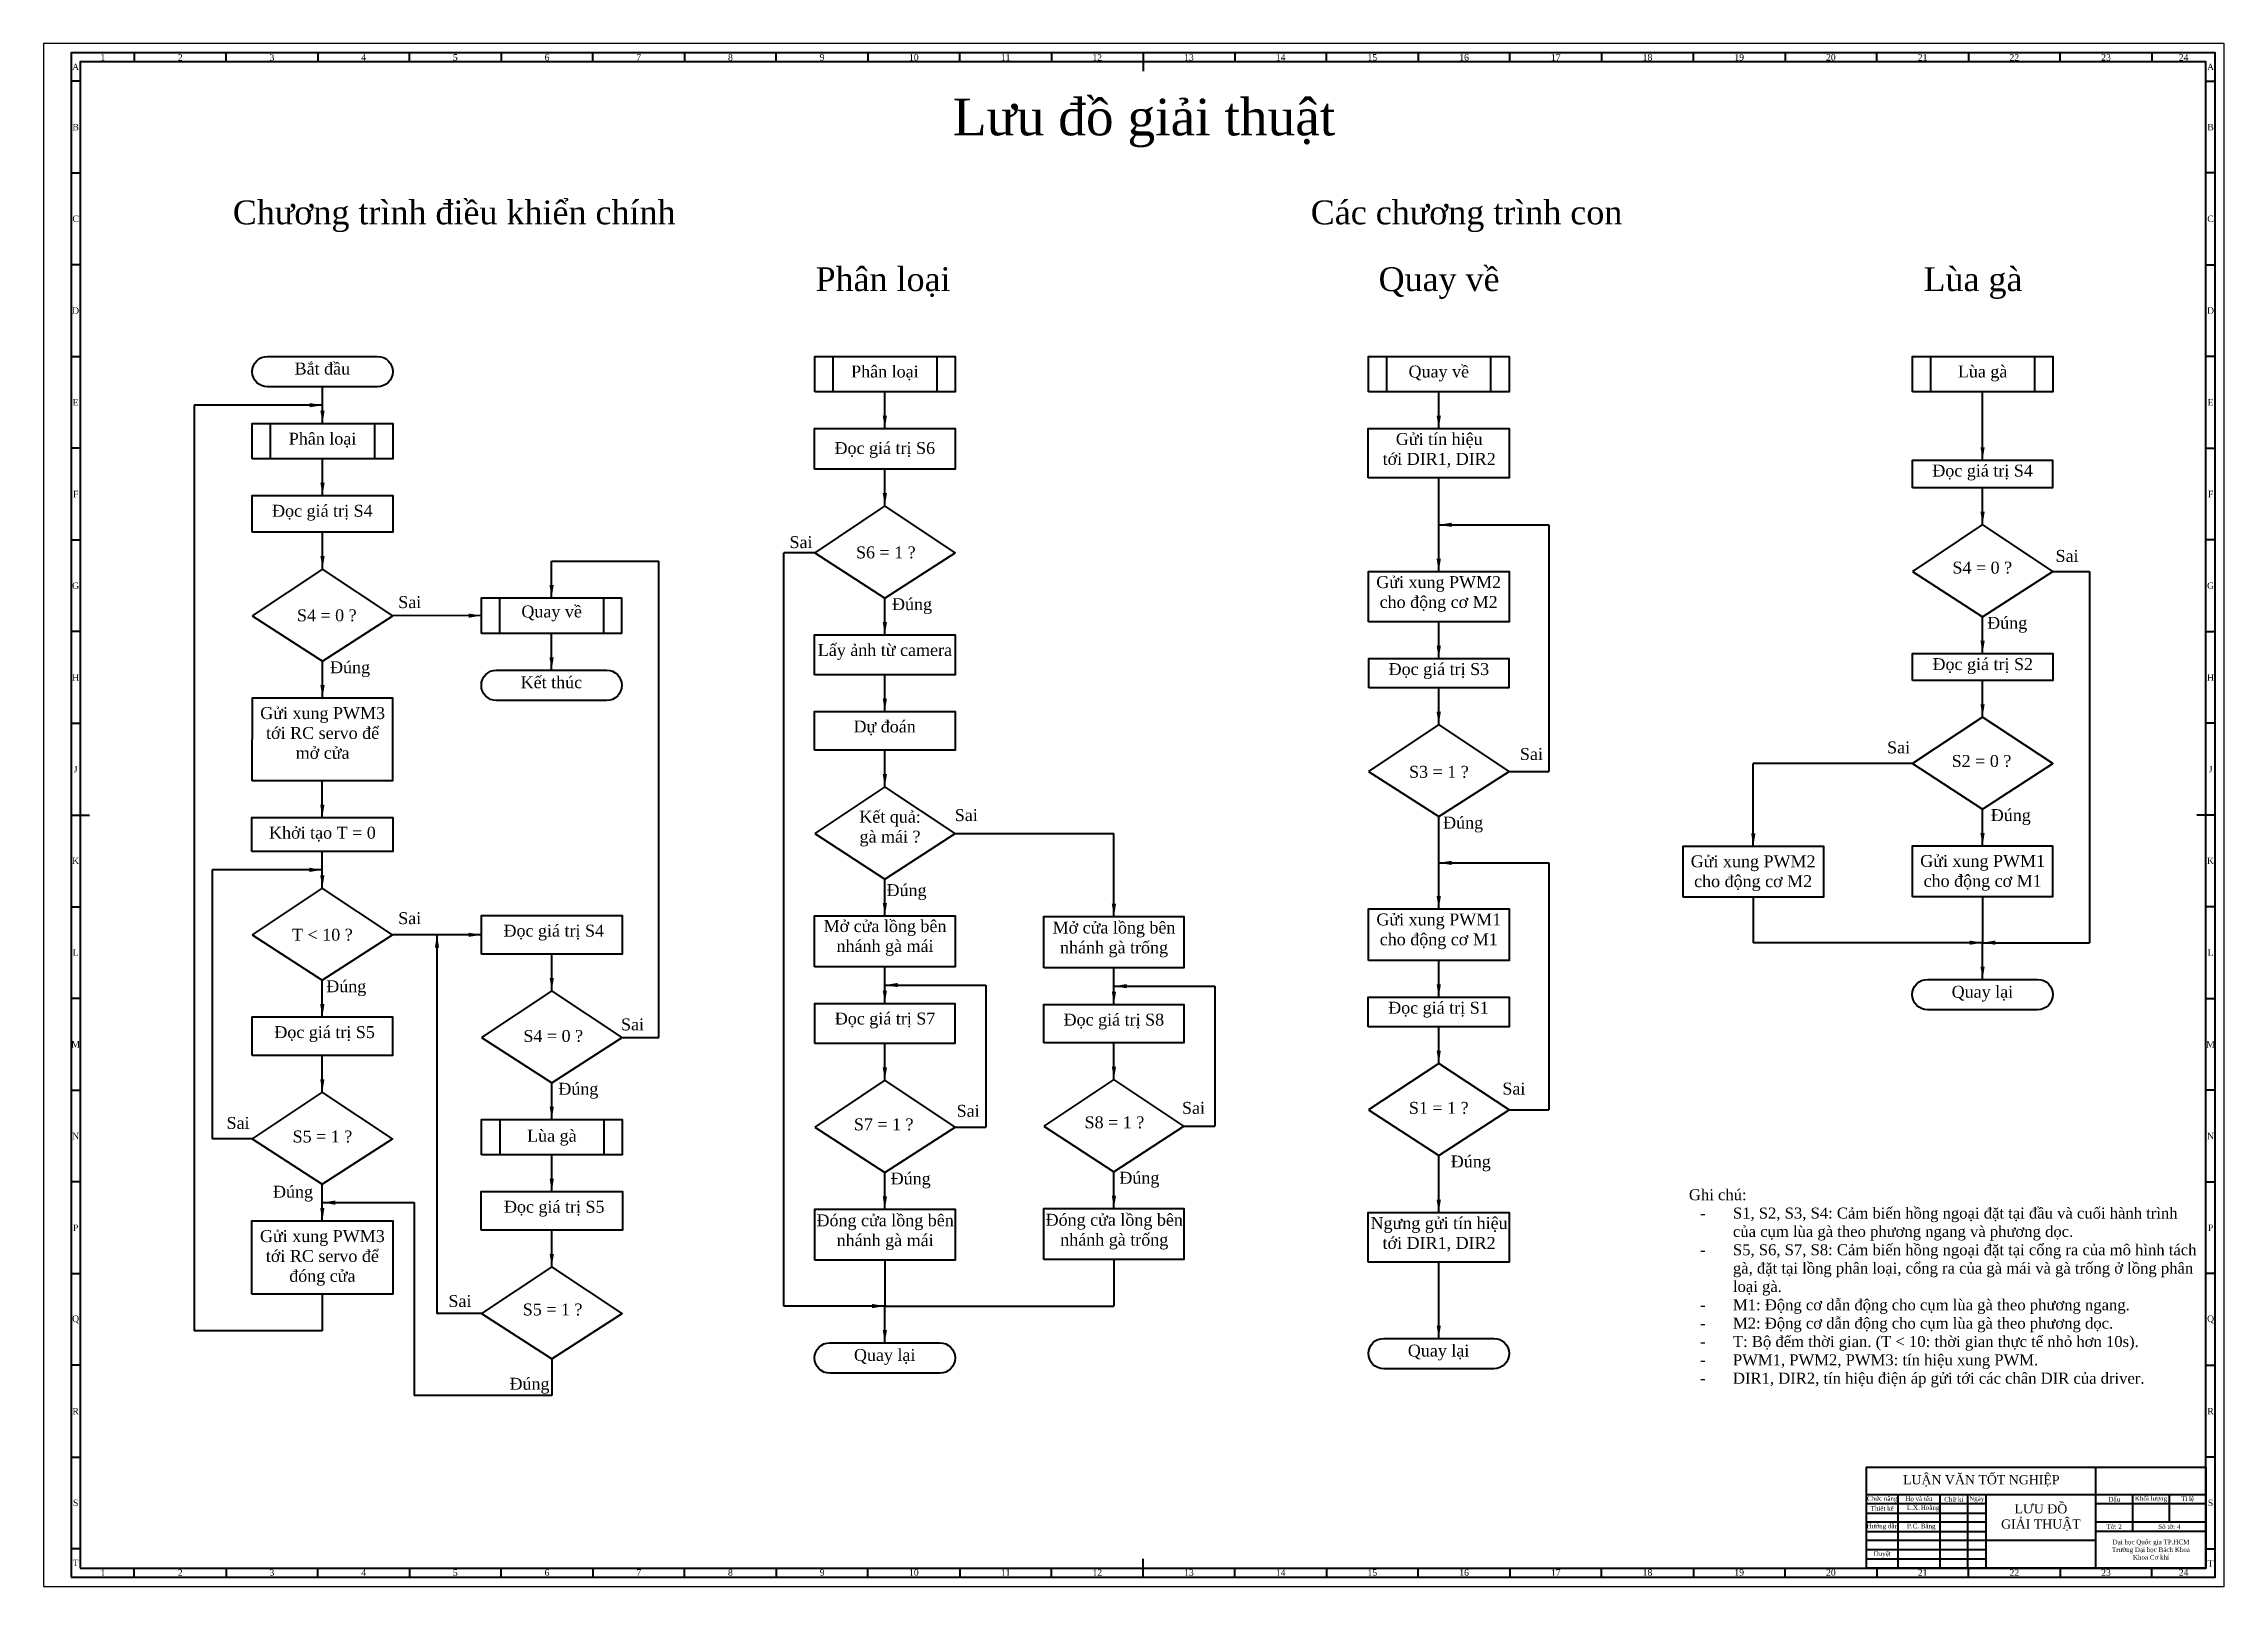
# Model space of a CAD drawing. Header units: millimetres. Extents: x -306 to 5587, y -2981 to 843.
# Drawn here: x 2508 to 3697, y -1340 to -499 of the extents above; entities that cross this region are included whole.
import ezdxf

# ---------------------------------------------------------------- set-up
doc = ezdxf.new("R2010")
doc.units = ezdxf.units.MM
doc.header["$LTSCALE"] = 0.25
doc.layers.get('0').update_dxf_attribs({"lineweight": 70})
for name, color, linetype, lineweight in [('Frame 0.5', 170, 'Continuous', 50), ('Frame 1', 10, 'Continuous', 100), ('Text', 2, 'Continuous', 35)]:
    doc.layers.add(name, color=color, linetype=linetype, lineweight=lineweight)
doc.styles.get("Standard").update_dxf_attribs({"font": 'times.ttf', "width": 1.0001})
doc.styles.add('TCVN', font='')
doc.styles.get('TCVN').set_extended_font_data('TCVN 7284')
doc.dimstyles.new('TCVN', dxfattribs={"dimtxt": 3.5, "dimasz": 3.5, "dimexe": 2, "dimexo": 0, "dimtad": 1, "dimtxsty": 'TCVN', "dimcen": 3.5, "dimclrd": 256, "dimclre": 256, "dimclrt": 256, "dimadec": 0, "dimazin": 0, "dimtfac": 1, "dimtmove": 0, "dimatfit": 3, "dimfxl": 1, "dimtfillclr": 256, "dimlwd": -1, "dimlwe": -1, "dimarcsym": 0})

msp = doc.modelspace()

# ---------------------------------------------------------------- texts
at = {"ltscale": 1.5, "attachment_point": 1}
for s, width, insert, char_height in [('\\pxqc;Lưu đồ giải thuật', 1000, (2608.2, -528.6), 20), ('Chương trình điều khiển chính', 258.331, (2611.4, -584.1), 13), ('Các chương trình con', 232.098, (3199.1, -584.1), 13), ('Phân loại', 244.428, (2929.1, -620.5), 13), ('Quay về', 244.428, (3236.1, -620.5), 13), ('Lùa gà', 244.428, (3533.2, -620.5), 13), ('\\pxqc;Phân loại', 76.438, (2928.7, -674.1), 6.5), ('\\pxqc;Quay về', 76.438, (3230.7, -674.1), 6.5), ('\\pxqc;Lùa gà', 76.438, (3527.2, -674.1), 6.5), ('\\pxqc;Phân loại', 76.438, (2622.1, -710.7), 6.5), ('\\pxqc;Gửi tín hiệu\\Ptới DIR1, DIR2', 76.712, (3230.8, -710.9), 6.5), ('\\pxqc;Đọc giá trị S6', 76.733, (2928.5, -715.8), 6.5), ('\\pxqc;Đọc giá trị S4', 76.6, (3527.1, -728.1), 6.5), ('\\pxqc;Đọc giá trị S4', 76.615, (2621.9, -750), 6.5), ('\\pxqc;Sai', 14.38, (2914, -767.1), 6.5), ('\\pxqc;S6 = 1 ?', 64.685, (2935.1, -772.7), 6.5), ('\\pxqc;S4 = 0 ?', 60.267, (3535.1, -781), 6.5), ('\\pxqc;Sai', 15.547, (3603.7, -774.6), 6.5), ('\\pxqc;Gửi xung PWM2 \\Pcho động cơ M2', 76.702, (3230.5, -788.9), 6.5), ('\\pxqc;S4 = 0 ?', 73.855, (2625.7, -807), 6.5), ('\\pxqc;Sai', 17.923, (2698.9, -799.8), 6.5), ('\\pxqc;Quay về', 76.659, (2746.9, -804.9), 6.5), ('\\pxqc;Đúng', 29.645, (2966.9, -800.9), 6.5), ('\\pxqc;Đúng', 26.847, (3565.4, -811.1), 6.5), ('\\pxqc;Lấy ảnh từ camera', 76.674, (2928.6, -825.9), 6.5), ('\\pxqc;Đúng', 30.053, (2660.3, -835.3), 6.5), ('\\pxqc;Kết thúc', 73.209, (2748.5, -843.5), 6.5), ('\\pxqc;Đọc giá trị S3', 76.337, (3230.8, -836.3), 6.5), ('\\pxqc;Đọc giá trị S2', 76.6, (3527.2, -833.6), 6.5), ('\\pxqc;Gửi xung PWM3 \\Ptới RC servo để mở cửa', 76.322, (2622.2, -860.3), 6.5), ('\\pxqc;Dự đoán', 76.558, (2928.5, -867.6), 6.5), ('\\pxqc;Sai', 18.235, (3510.5, -879), 6.5), ('\\pxqc;Sai', 20.842, (3309, -882.6), 6.5), ('\\pxqc;S2 = 0 ?', 61.217, (3534.2, -886.4), 6.5), ('\\pxqc;S3 = 1 ?', 66.772, (3235.6, -892.3), 6.5), ('\\pxqc;Đúng', 21.561, (3570, -915.9), 6.5), ('\\pxqc;Khởi tạo T = 0', 76.707, (2621.9, -925.5), 6.5), ('\\pxqc;Kết quả: gà mái ?', 39.257, (2950.1, -916.8), 6.5), ('\\pxqc;Sai', 16.808, (3002.9, -915.9), 6.5), ('\\pxqc;Đúng', 26.558, (3268.9, -920), 6.5), ('\\pxqc;Gửi xung PWM2\\Pcho động cơ M2', 76.199, (3402.2, -941.1), 6.5), ('\\pxqc;Gửi xung PWM1 \\Pcho động cơ M1', 76.857, (3527, -940.9), 6.5), ('\\pxqc;Đúng', 73.855, (2941.8, -956.8), 6.5), ('\\pxqc;Sai', 18.704, (2698.5, -972.1), 6.5), ('\\pxqc;Gửi xung PWM1 \\Pcho động cơ M1', 76.842, (3230.5, -972.8), 6.5), ('\\pxqc;T < 10 ?', 70.477, (2625, -981.1), 6.5), ('\\pxqc; Đọc giá trị S4', 76.497, (2746.9, -978.9), 6.5), ('\\pxqc;Mở cửa lồng bên nhánh gà mái', 76.623, (2928.7, -976.4), 6.5), ('\\pxqc;Mở cửa lồng bên nhánh gà trống', 76.69, (3053.5, -977.2), 6.5), ('\\pxqc;Đúng', 26.078, (2660.2, -1009.2), 6.5), ('\\pxqc;Đọc giá trị S1', 76.47, (3230.5, -1020.9), 6.5), ('\\pxqc;Quay lại', 73.209, (3528.7, -1012.2), 6.5), ('\\pxqc; Đọc giá trị S5', 76.634, (2621.9, -1034.2), 6.5), ('\\pxqc;Sai', 20.467, (2819.1, -1030), 6.5), ('\\pxqc;Đọc giá trị S7', 76.612, (2928.7, -1026.8), 6.5), ('\\pxqc;Đọc giá trị S8', 76.714, (3053.4, -1027.4), 6.5), ('\\pxqc;S4 = 0 ?', 63.791, (2754.2, -1036.3), 6.5), ('\\pxqc;Đúng', 28.962, (2785.3, -1065.1), 6.5), ('\\pxqc;Sai', 14.912, (3302.4, -1065), 6.5), ('\\pxqc;Sai', 16.808, (3003.9, -1077.1), 6.5), ('\\pxqc;Sai', 18.53, (3125.9, -1075.5), 6.5), ('\\pxqc;S1 = 1 ?', 63.396, (3237.2, -1075.5), 6.5), ('\\pxqc;Sai', 13.524, (2607.5, -1083.7), 6.5), ('\\pxqc;S5 = 1 ?', 67.532, (2626.5, -1091.1), 6.5), ('\\pxqc;Lùa gà', 76.494, (2747.1, -1090.7), 6.5), ('\\pxqc;S7 = 1 ?', 61.361, (2935.6, -1084.5), 6.5), ('\\pxqc;S8 = 1 ?', 60.738, (3061.7, -1083.4), 6.5), ('\\pxqc;Đúng', 34.929, (3268.9, -1104.7), 6.5), ('\\pxqc;Đúng', 28.172, (2966.9, -1114), 6.5), ('\\pxqc;Đúng', 27.752, (3091.8, -1113.6), 6.5), ('\\pxqc;Đúng', 24.029, (2632.2, -1121.2), 6.5), ('\\pxqc; Đọc giá trị S5', 77.038, (2746.9, -1129.4), 6.5), ('\\pxqc;Đóng cửa lồng bên nhánh gà mái', 76.717, (2928.7, -1136.8), 6.5), ('\\pxqc;Đóng cửa lồng bên nhánh gà trống', 76.348, (3053.8, -1136.5), 6.5), ('\\pxqc;Ngưng gửi tín hiệu\\Ptới DIR1, DIR2', 76.567, (3230.8, -1138.3), 6.5), ('\\pxqc;Gửi xung PWM3 tới RC servo để đóng cửa', 77.026, (2621.7, -1145.4), 6.5), ('\\pxqc;Sai', 21.082, (2724.7, -1180.8), 6.5), ('\\pxqc;S5 = 1 ?', 59.695, (2755.9, -1185.4), 6.5), ('\\pxqc;Quay lại', 73.209, (2930.2, -1210.2), 6.5), ('\\pxqc;Quay lại', 73.209, (3232.2, -1207.8), 6.5), ('\\pxqc;Đúng', 20.697, (2762.8, -1225.9), 6.5)]:
    msp.add_mtext_dynamic_manual_height_columns(s, width=width, gutter_width=25, heights=[0], dxfattribs=dict(at, insert=insert, char_height=char_height))
at = {"layer": 'Text'}
for s, width, gutter_width, heights, insert, char_height, attachment_point in [('\\pxqc;A', 5, 17.5, [0], (2525.7, -511.3), 3.5, 5), ('\\pxqc;1', 34.5, 17.5, [0], (2540.5, -506.1), 3.5, 5), ('\\pxqc;2', 50, 17.5, [0], (2582.7, -506.1), 3.5, 5), ('\\pxqc;3', 50, 17.5, [0], (2632.7, -506.1), 3.5, 5), ('\\pxqc;4', 50, 17.5, [0], (2682.7, -506.1), 3.5, 5), ('\\pxqc;5', 50, 17.5, [0], (2732.7, -506.1), 3.5, 5), ('\\pxqc;6', 50, 17.5, [0], (2782.7, -506.1), 3.5, 5), ('\\pxqc;7', 50, 17.5, [0], (2832.7, -506.1), 3.5, 5), ('\\pxqc;8', 50, 17.5, [0], (2882.7, -506.1), 3.5, 5), ('\\pxqc;9', 50, 17.5, [0], (2932.7, -506.1), 3.5, 5), ('\\pxqc;10', 50, 17.5, [0], (2982.7, -506.1), 3.5, 5), ('\\pxqc;11', 50, 17.5, [0], (3032.7, -506.1), 3.5, 5), ('\\pxqc;12', 50, 17.5, [0], (3082.7, -506.1), 3.5, 5), ('\\pxqc;13', 50, 17.5, [0], (3132.7, -506.1), 3.5, 5), ('\\pxqc;14', 50, 17.5, [0], (3182.7, -506.1), 3.5, 5), ('\\pxqc;15', 50, 17.5, [0], (3232.7, -506.1), 3.5, 5), ('\\pxqc;16', 50, 17.5, [0], (3282.7, -506.1), 3.5, 5), ('\\pxqc;17', 50, 17.5, [0], (3332.7, -506.1), 3.5, 5), ('\\pxqc;18', 50, 17.5, [0], (3382.7, -506.1), 3.5, 5), ('\\pxqc;19', 50, 17.5, [0], (3432.7, -506.1), 3.5, 5), ('\\pxqc;20', 50, 17.5, [0], (3482.7, -506.1), 3.5, 5), ('\\pxqc;21', 50, 17.5, [0], (3532.7, -506.1), 3.5, 5), ('\\pxqc;22', 50, 17.5, [0], (3582.7, -506.1), 3.5, 5), ('\\pxqc;23', 50, 17.5, [0], (3632.7, -506.1), 3.5, 5), ('\\pxqc;24', 34.5, 17.5, [0], (3675, -506.1), 3.5, 5), ('\\pxqc;A', 5, 17.5, [0], (3689.7, -511.3), 3.5, 5), ('\\pxqc;B', 5, 17.5, [0], (2525.7, -544.1), 3.5, 5), ('\\pxqc;B', 5, 17.5, [0], (3689.7, -544.1), 3.5, 5), ('\\pxqc;C', 5, 17.5, [0], (2525.7, -594.1), 3.5, 5), ('\\pxqc;C', 5, 17.5, [0], (3689.7, -594.1), 3.5, 5), ('\\pxqc;D', 5, 17.5, [0], (2525.7, -644.1), 3.5, 5), ('\\pxqc;D', 5, 17.5, [0], (3689.7, -644.1), 3.5, 5), ('\\pxqc;E', 5, 17.5, [0], (2525.7, -694.1), 3.5, 5), ('\\pxqc;E', 5, 17.5, [0], (3689.7, -694.1), 3.5, 5), ('\\pxqc;F', 5, 17.5, [0], (2525.7, -744.1), 3.5, 5), ('\\pxqc;F', 5, 17.5, [0], (3689.7, -744.1), 3.5, 5), ('\\pxqc;G', 5, 17.5, [0], (2525.7, -794.1), 3.5, 5), ('\\pxqc;G', 5, 17.5, [0], (3689.7, -794.1), 3.5, 5), ('\\pxqc;H', 5, 17.5, [0], (2525.7, -844.1), 3.5, 5), ('\\pxqc;H', 5, 17.5, [0], (3689.7, -844.1), 3.5, 5), ('\\pxqc;J', 5, 17.5, [0], (2525.7, -894.1), 3.5, 5), ('\\pxqc;J', 5, 17.5, [0], (3689.7, -894.1), 3.5, 5), ('\\pxqc;K', 5, 17.5, [0], (2525.7, -944.1), 3.5, 5), ('\\pxqc;K', 5, 17.5, [0], (3689.7, -944.1), 3.5, 5), ('\\pxqc;L', 5, 17.5, [0], (2525.7, -994.1), 3.5, 5), ('\\pxqc;L', 5, 17.5, [0], (3689.7, -994.1), 3.5, 5), ('\\pxqc;M', 5, 17.5, [0], (2525.7, -1044.1), 3.5, 5), ('\\pxqc;M', 5, 17.5, [0], (3689.7, -1044.1), 3.5, 5), ('\\pxqc;N', 5, 17.5, [0], (2525.7, -1094.1), 3.5, 5), ('\\pxqc;N', 5, 17.5, [0], (3689.7, -1094.1), 3.5, 5), ('Ghi chú:\\P\\pxi-3,l4,t4;-^IS1, S2, S3, S4: Cảm biến hồng ngoại đặt tại đầu và cuối hành trình của cụm lùa gà theo phương ngang và phương dọc.\\P-^IS5, S6, S7, S8: Cảm biến hồng ngoại đặt tại cổng ra của mô hình tách gà, đặt tại lồng phân loại, cổng ra của gà mái và gà trống ở lồng phân loại gà.\\P-^IM1: Động cơ dẫn động cho cụm lùa gà theo phương ngang.\\P-^IM2: Động cơ dẫn động cho cụm lùa gà theo phương dọc.\\P-^IT: Bộ đếm thời gian. (T < 10: thời gian thực tế nhỏ hơn 10s).\\P-^IPWM1, PWM2, PWM3: tín hiệu xung PWM.\\P-^IDIR1, DIR2, tín hiệu điện áp gửi tới các chân DIR của driver.', 276.5, 25, [355.8], (3405.3, -1123.1), 6, 1), ('\\pxqc;P', 5, 17.5, [0], (2525.7, -1144.1), 3.5, 5), ('\\pxqc;P', 5, 17.5, [0], (3689.7, -1144.1), 3.5, 5), ('\\pxqc;Q', 5, 17.5, [0], (2525.7, -1194.1), 3.5, 5), ('\\pxqc;Q', 5, 17.5, [0], (3689.7, -1194.1), 3.5, 5), ('\\pxqc;R', 5, 17.5, [0], (2525.7, -1244.1), 3.5, 5), ('\\pxqc;R', 5, 17.5, [0], (3689.7, -1244.1), 3.5, 5), ('LUẬN VĂN TỐT NGHIỆP', 125, 25, [0], (3564.7, -1282.1), 5, 5), ('\\pxqc;S', 5, 17.5, [0], (2525.7, -1294.1), 3.5, 5), ('Chức năng', 17, 25, [0], (3510.7, -1292.1), 2.5, 5), ('Thiết kế', 17, 25, [0], (3510.7, -1297.1), 2.5, 5), ('Họ và tên', 23, 25, [0], (3530.7, -1292.1), 2.5, 5), ('\\pxi-3,l5,t5;L.X.^IHoằng', 23, 25, [0], (3519.2, -1297.1), 2.5, 4), ('Chữ kí', 15, 25, [0], (3549.7, -1292.1), 2.5, 5), ('Ngày', 10, 25, [0], (3562.2, -1292.1), 2.5, 5), ('LƯU ĐỒ \\PGIẢI THUẬT', 60, 25, [0], (3597.2, -1302.1), 5, 5), ('\\pxqc;Dấu', 20, 17.5, [0], (3637.2, -1292.1), 2.5, 5), ('\\pxqc;Khối lượng', 20, 17.5, [0], (3657.2, -1292.1), 2.5, 5), ('\\pxqc;Tỉ lệ', 20, 17.5, [0], (3677.2, -1292.1), 2.5, 5), ('\\pxqc;S', 5, 17.5, [0], (3689.7, -1294.1), 3.5, 5), ('Hướng dẫn', 17, 25, [0], (3510.7, -1307.1), 2.5, 5), ('\\pxi-3,l5,ql,t5;P.C.^IBằng', 23, 25, [0], (3519.2, -1307.1), 2.5, 4), ('Tờ: 2', 20, 17.5, [0], (3637.2, -1307.1), 2.5, 5), ('\\pxqc;Số tờ: 4', 40, 17.5, [0], (3667.2, -1307.1), 2.5, 5), ('Đại học Quốc gia TP.HCM\\PTrường Đại học Bách Khoa\\PKhoa Cơ khí', 60, 25, [0], (3657.2, -1319.6), 2.5, 5), ('\\pxqc;T', 5, 17.5, [0], (2525.7, -1326.8), 3.5, 5), ('\\pxqc;1', 34.5, 17.5, [0], (2540.5, -1332.1), 3.5, 5), ('\\pxqc;2', 50, 17.5, [0], (2582.7, -1332.1), 3.5, 5), ('\\pxqc;3', 50, 17.5, [0], (2632.7, -1332.1), 3.5, 5), ('\\pxqc;4', 50, 17.5, [0], (2682.7, -1332.1), 3.5, 5), ('\\pxqc;5', 50, 17.5, [0], (2732.7, -1332.1), 3.5, 5), ('\\pxqc;6', 50, 17.5, [0], (2782.7, -1332.1), 3.5, 5), ('\\pxqc;7', 50, 17.5, [0], (2832.7, -1332.1), 3.5, 5), ('\\pxqc;8', 50, 17.5, [0], (2882.7, -1332.1), 3.5, 5), ('\\pxqc;9', 50, 17.5, [0], (2932.7, -1332.1), 3.5, 5), ('\\pxqc;10', 50, 17.5, [0], (2982.7, -1332.1), 3.5, 5), ('\\pxqc;11', 50, 17.5, [0], (3032.7, -1332.1), 3.5, 5), ('\\pxqc;12', 50, 17.5, [0], (3082.7, -1332.1), 3.5, 5), ('\\pxqc;13', 50, 17.5, [0], (3132.7, -1332.1), 3.5, 5), ('\\pxqc;14', 50, 17.5, [0], (3182.7, -1332.1), 3.5, 5), ('\\pxqc;15', 50, 17.5, [0], (3232.7, -1332.1), 3.5, 5), ('\\pxqc;16', 50, 17.5, [0], (3282.7, -1332.1), 3.5, 5), ('\\pxqc;17', 50, 17.5, [0], (3332.7, -1332.1), 3.5, 5), ('\\pxqc;18', 50, 17.5, [0], (3382.7, -1332.1), 3.5, 5), ('\\pxqc;19', 50, 17.5, [0], (3432.7, -1332.1), 3.5, 5), ('\\pxqc;20', 50, 17.5, [0], (3482.7, -1332.1), 3.5, 5), ('\\pxqc;Duyệt', 17, 25, [0], (3510.7, -1322.1), 2.5, 5), ('\\pxqc;21', 50, 17.5, [0], (3532.7, -1332.1), 3.5, 5), ('\\pxqc;22', 50, 17.5, [0], (3582.7, -1332.1), 3.5, 5), ('\\pxqc;23', 50, 17.5, [0], (3632.7, -1332.1), 3.5, 5), ('\\pxqc;24', 34.5, 17.5, [0], (3675, -1332.1), 3.5, 5), ('\\pxqc;T', 5, 17.5, [0], (3689.7, -1327.1), 3.5, 5)]:
    msp.add_mtext_dynamic_manual_height_columns(s, width=width, gutter_width=gutter_width, heights=heights, dxfattribs=dict(at, insert=insert, char_height=char_height, attachment_point=attachment_point))
at = {"layer": 'Text', "ltscale": 1.5, "insert": (2623.6, -672.5), "char_height": 6.5, "attachment_point": 1}
msp.add_mtext_dynamic_manual_height_columns('\\pxqc;Bắt đầu', width=73.209, gutter_width=25, heights=[0], dxfattribs=at)

# ---------------------------------------------------------------- linework, layer by layer
for p, q in [((2843.6, -1040.3), (2843.6, -780.7)), ((2928.7, -776.1), (2911.9, -776.1)), ((3603.7, -786.3), (3623.7, -786.3)), ((3623.7, -786.3), (3623.7, -988.7)), ((3527.2, -891.1), (3440.4, -891.1)), ((3307.2, -895.3), (3328.9, -895.3)), ((3005.2, -929.2), (3091.8, -929.2)), ((3440.4, -963.9), (3440.4, -988.7)), ((3565.4, -963.7), (3565.4, -988.7)), ((2823.6, -1040.3), (2843.6, -1040.3)), ((3307.2, -1079.9), (3328.9, -1079.9)), ((3005.2, -1089.2), (3021.9, -1089.2)), ((3130, -1088.8), (3146.8, -1088.8)), ((2621.9, -1095.7), (2600.2, -1095.7)), ((2966.9, -1161.8), (2966.9, -1186.8)), ((3091.8, -1161.4), (3091.8, -1186.8)), ((2660.2, -1180.3), (2660.2, -1200.3)), ((2966.9, -1186.8), (3091.8, -1186.8)), ((2660.2, -1200.3), (2590.3, -1200.3)), ((2747, -1190.9), (2722.7, -1190.9)), ((2785.3, -1215.6), (2785.3, -1235.6)), ((2785.3, -1235.6), (2710.2, -1235.6))]:
    msp.add_line(p, q)
for points in [[(2630.3, -685.7, -1), (2630.3, -669.1), (2690.3, -669.1, -1), (2690.3, -685.7)], [(2755.2, -856.7, -1), (2755.2, -840.1), (2815.2, -840.1, -1), (2815.2, -856.7)], [(3535.4, -1025.3, -1), (3535.4, -1008.7), (3595.4, -1008.7, -1), (3595.4, -1025.3)], [(2936.9, -1223.4, -1), (2936.9, -1206.8), (2996.9, -1206.8, -1), (2996.9, -1223.4)], [(3238.9, -1221, -1), (3238.9, -1204.4), (3298.9, -1204.4, -1), (3298.9, -1221)]]:
    msp.add_lwpolyline(points, format="xyb", close=True)
for points in [[(2928.7, -688.4), (2928.7, -669.1), (3005.2, -669.1), (3005.2, -688.4)], [(2938.7, -669.1), (2995.2, -669.1), (2995.2, -688.4), (2938.7, -688.4)], [(3230.6, -688.4), (3230.6, -669.1), (3307.2, -669.1), (3307.2, -688.4)], [(3240.6, -669.1), (3297.2, -669.1), (3297.2, -688.4), (3240.6, -688.4)], [(3527.2, -688.4), (3527.2, -669.1), (3603.7, -669.1), (3603.7, -688.4)], [(3537.2, -669.1), (3593.7, -669.1), (3593.7, -688.4), (3537.2, -688.4)], [(2622, -725), (2622, -705.7), (2698.6, -705.7), (2698.6, -725)], [(2632, -705.7), (2688.6, -705.7), (2688.6, -725), (2632, -725)], [(2928.5, -730.6), (2928.5, -708.4), (3005.3, -708.4), (3005.3, -730.6)], [(3230.5, -735.3), (3230.5, -708.4), (3307.3, -708.4), (3307.3, -735.3)], [(3527.2, -740.8), (3527.2, -725.6), (3603.6, -725.6), (3603.6, -740.8)], [(2621.9, -765), (2621.9, -745), (2698.7, -745), (2698.7, -765)], [(2928.7, -776.1), (2966.9, -800.9), (3005.2, -776.1), (2966.9, -750.6)], [(3527.2, -786.3), (3565.4, -811.1), (3603.7, -786.3), (3565.4, -760.8)], [(2622, -810.5), (2660.3, -835.3), (2698.6, -810.5), (2660.3, -785)], [(3230.6, -813.8), (3230.6, -786.4), (3307.2, -786.4), (3307.2, -813.8)], [(2746.9, -820.1), (2746.9, -800.7), (2823.4, -800.7), (2823.4, -820.1)], [(2756.9, -800.7), (2813.5, -800.8), (2813.5, -820.1), (2756.9, -820.1)], [(2928.6, -842.6), (2928.6, -820.9), (3005.2, -820.9), (3005.2, -842.6)], [(3527.2, -845.7), (3527.2, -831.1), (3603.7, -831.1), (3603.7, -845.7)], [(3230.7, -849.8), (3230.7, -833.8), (3307.1, -833.8), (3307.1, -849.8)], [(2622, -900.5), (2622.1, -855.3), (2698.5, -855.3), (2698.4, -900.5)], [(2928.6, -883.8), (2928.6, -862.6), (3005.2, -862.6), (3005.2, -883.8)], [(3527.2, -891.1), (3565.4, -915.9), (3603.7, -891.1), (3565.4, -865.7)], [(3230.6, -895.3), (3268.9, -920), (3307.2, -895.3), (3268.9, -869.8)], [(2928.7, -929.2), (2966.9, -954), (3005.2, -929.2), (2966.9, -903.8)], [(2621.8, -939), (2621.8, -920.5), (2698.6, -920.5), (2698.6, -939)], [(3402.1, -963.9), (3402.1, -936.1), (3478.7, -936.1), (3478.7, -963.9)], [(3527.2, -963.7), (3527.2, -935.9), (3603.6, -935.9), (3603.6, -963.7)], [(2621.9, -984.4), (2660.2, -1009.2), (2698.5, -984.4), (2660.2, -959)], [(2746.9, -994.9), (2746.9, -973.9), (2823.7, -973.9), (2823.7, -994.9)], [(2928.6, -1001.8), (2928.6, -974), (3005.2, -974), (3005.2, -1001.8)], [(3053.6, -1002.4), (3053.6, -974.5), (3130, -974.5), (3130, -1002.4)], [(3230.6, -998.4), (3230.6, -970.3), (3307.2, -970.3), (3307.2, -998.4)], [(2747, -1040.3), (2785.3, -1065.1), (2823.6, -1040.3), (2785.3, -1014.9)], [(2928.7, -1043.7), (2928.7, -1021.8), (3005.1, -1021.8), (3005.1, -1043.7)], [(3053.6, -1043.3), (3053.6, -1022.4), (3130, -1022.4), (3130, -1043.3)], [(3230.5, -1034.5), (3230.5, -1018.4), (3307.3, -1018.4), (3307.3, -1034.5)], [(2622, -1050.2), (2622, -1029.2), (2698.4, -1029.2), (2698.4, -1050.2)], [(3230.6, -1079.9), (3268.9, -1104.7), (3307.2, -1079.9), (3268.9, -1054.5)], [(2928.7, -1089.2), (2966.9, -1114), (3005.2, -1089.2), (2966.9, -1063.7)], [(3053.5, -1088.8), (3091.8, -1113.6), (3130, -1088.8), (3091.8, -1063.3)], [(2621.9, -1095.7), (2660.2, -1120.4), (2698.5, -1095.7), (2660.2, -1070.2)], [(2747, -1104.4), (2747, -1085.1), (2823.6, -1085.1), (2823.6, -1104.4)], [(2757.1, -1085.1), (2813.7, -1085.1), (2813.7, -1104.4), (2757.1, -1104.4)], [(2746.8, -1145.4), (2746.8, -1124.4), (2823.8, -1124.4), (2823.8, -1145.4)], [(2621.8, -1180.3), (2621.8, -1140.4), (2698.6, -1140.4), (2698.6, -1180.3)], [(2928.7, -1161.8), (2928.7, -1134), (3005.2, -1134), (3005.2, -1161.8)], [(3053.5, -1161.4), (3053.5, -1133.6), (3130, -1133.6), (3130, -1161.4)], [(3230.5, -1162.8), (3230.5, -1135.8), (3307.3, -1135.8), (3307.3, -1162.8)], [(2747, -1190.9), (2785.3, -1215.6), (2823.6, -1190.9), (2785.3, -1165.4)]]:
    msp.add_lwpolyline(points, close=True)
at = {"layer": 'Defpoints'}
msp.add_lwpolyline([(2508.2, -1339.6), (3697.2, -1339.6), (3697.2, -498.6), (2508.2, -498.6)], close=True, dxfattribs=at)
at = {"layer": 'Frame 0.5'}
for p, q in [((2557.7, -503.6), (2557.7, -508.6)), ((2607.7, -508.6), (2607.7, -503.6)), ((2657.7, -503.6), (2657.7, -508.6)), ((2707.7, -508.6), (2707.7, -503.6)), ((2757.7, -503.6), (2757.7, -508.6)), ((2807.7, -508.6), (2807.7, -503.6)), ((2857.7, -503.6), (2857.7, -508.6)), ((2907.7, -508.6), (2907.7, -503.6)), ((2957.7, -503.6), (2957.7, -508.6)), ((3007.7, -508.6), (3007.7, -503.6)), ((3057.7, -503.6), (3057.7, -508.6)), ((3157.7, -503.6), (3157.7, -508.6)), ((3207.7, -508.6), (3207.7, -503.6)), ((3257.7, -503.6), (3257.7, -508.6)), ((3307.7, -508.6), (3307.7, -503.6)), ((3357.7, -503.6), (3357.7, -508.6)), ((3407.7, -508.6), (3407.7, -503.6)), ((3457.7, -503.6), (3457.7, -508.6)), ((3507.7, -508.6), (3507.7, -503.6)), ((3557.7, -503.6), (3557.7, -508.6)), ((3607.7, -508.6), (3607.7, -503.6)), ((3657.7, -503.6), (3657.7, -508.6)), ((2528.2, -519.1), (2523.2, -519.1)), ((3687.2, -519.1), (3692.2, -519.1)), ((2523.2, -569.1), (2528.2, -569.1)), ((3692.2, -569.1), (3687.2, -569.1)), ((2528.2, -619.1), (2523.2, -619.1)), ((3687.2, -619.1), (3692.2, -619.1)), ((2523.2, -669.1), (2528.2, -669.1)), ((3692.2, -669.1), (3687.2, -669.1)), ((2528.2, -719.1), (2523.2, -719.1)), ((3687.2, -719.1), (3692.2, -719.1)), ((2523.2, -769.1), (2528.2, -769.1)), ((3692.2, -769.1), (3687.2, -769.1)), ((2528.2, -819.1), (2523.2, -819.1)), ((3687.2, -819.1), (3692.2, -819.1)), ((2523.2, -869.1), (2528.2, -869.1)), ((3692.2, -869.1), (3687.2, -869.1)), ((2523.2, -969.1), (2528.2, -969.1)), ((3692.2, -969.1), (3687.2, -969.1)), ((2528.2, -1019.1), (2523.2, -1019.1)), ((3687.2, -1019.1), (3692.2, -1019.1)), ((2523.2, -1069.1), (2528.2, -1069.1)), ((3692.2, -1069.1), (3687.2, -1069.1)), ((2528.2, -1119.1), (2523.2, -1119.1)), ((3687.2, -1119.1), (3692.2, -1119.1)), ((2523.2, -1169.1), (2528.2, -1169.1)), ((3692.2, -1169.1), (3687.2, -1169.1)), ((2528.2, -1219.1), (2523.2, -1219.1)), ((3687.2, -1219.1), (3692.2, -1219.1)), ((2523.2, -1269.1), (2528.2, -1269.1)), ((3692.2, -1269.1), (3687.2, -1269.1)), ((3627.2, -1329.6), (3627.2, -1274.6)), ((3502.2, -1289.6), (3687.2, -1289.6)), ((3567.2, -1294.6), (3502.2, -1294.6)), ((3519.2, -1289.6), (3519.2, -1329.6)), ((3542.2, -1329.6), (3542.2, -1289.6)), ((3557.2, -1289.6), (3557.2, -1329.6)), ((3567.2, -1289.6), (3567.2, -1329.6)), ((3687.2, -1294.6), (3627.2, -1294.6)), ((3647.2, -1289.6), (3647.2, -1309.6)), ((3667.2, -1289.6), (3667.2, -1304.6)), ((3502.2, -1299.6), (3567.2, -1299.6)), ((3567.2, -1304.6), (3502.2, -1304.6)), ((3687.2, -1304.6), (3627.2, -1304.6)), ((2528.2, -1319.1), (2523.2, -1319.1)), ((3502.2, -1309.6), (3567.2, -1309.6)), ((3627.2, -1314.6), (3502.2, -1314.6)), ((3567.2, -1319.6), (3502.2, -1319.6)), ((3687.2, -1309.6), (3627.2, -1309.6)), ((3687.2, -1319.1), (3692.2, -1319.1)), ((2557.7, -1334.6), (2557.7, -1329.6)), ((2607.7, -1329.6), (2607.7, -1334.6)), ((2657.7, -1334.6), (2657.7, -1329.6)), ((2707.7, -1329.6), (2707.7, -1334.6)), ((2757.7, -1334.6), (2757.7, -1329.6)), ((2807.7, -1329.6), (2807.7, -1334.6)), ((2857.7, -1334.6), (2857.7, -1329.6)), ((2907.7, -1329.6), (2907.7, -1334.6)), ((2957.7, -1334.6), (2957.7, -1329.6)), ((3007.7, -1329.6), (3007.7, -1334.6)), ((3057.7, -1334.6), (3057.7, -1329.6)), ((3157.7, -1334.6), (3157.7, -1329.6)), ((3207.7, -1329.6), (3207.7, -1334.6)), ((3257.7, -1334.6), (3257.7, -1329.6)), ((3307.7, -1329.6), (3307.7, -1334.6)), ((3357.7, -1334.6), (3357.7, -1329.6)), ((3407.7, -1329.6), (3407.7, -1334.6)), ((3457.7, -1334.6), (3457.7, -1329.6)), ((3502.2, -1324.6), (3567.2, -1324.6)), ((3507.7, -1329.6), (3507.7, -1334.6)), ((3557.7, -1334.6), (3557.7, -1329.6)), ((3607.7, -1329.6), (3607.7, -1334.6)), ((3657.7, -1334.6), (3657.7, -1329.6))]:
    msp.add_line(p, q, dxfattribs=at)
msp.add_lwpolyline([(2523.2, -1334.6), (3692.2, -1334.6), (3692.2, -503.6), (2523.2, -503.6)], close=True, dxfattribs=at)
at = {"layer": 'Frame 1'}
for p, q in [((3107.7, -503.6), (3107.7, -513.6)), ((2523.2, -919.1), (2533.2, -919.1)), ((3692.2, -919.1), (3682.2, -919.1)), ((3107.7, -1334.6), (3107.7, -1324.6))]:
    msp.add_line(p, q, dxfattribs=at)
for points in [[(2528.2, -1329.6), (3687.2, -1329.6), (3687.2, -508.6), (2528.2, -508.6)], [(3687.2, -1329.6), (3502.2, -1329.6), (3502.2, -1274.6), (3687.2, -1274.6)]]:
    msp.add_lwpolyline(points, close=True, dxfattribs=at)

msp.set_redraw_order([(e.dxf.handle, doc.entitydb.next_handle()) for e in msp.query("TEXT MTEXT ATTDEF DIMENSION ARC_DIMENSION")])  # texts and dimensions are drawn at this point

# ---------------------------------------------------------------- leaders
for points, override in [([(2660.3, -705.7), (2660.3, -685.7)], {"dimasz": 7, "dimgap": 0.09, "dimtad": 0}), ([(2966.9, -708.4), (2966.9, -688.4)], {"dimasz": 7, "dimgap": 0.09, "dimtad": 0}), ([(3268.9, -708.4), (3268.9, -688.4)], {"dimasz": 7, "dimgap": 0.09, "dimtad": 0}), ([(3565.4, -725.6), (3565.4, -688.4)], {"dimasz": 7, "dimgap": 0.09, "dimtad": 0}), ([(2660.3, -695.7), (2590.3, -695.7), (2590.3, -1200.3)], {"dimasz": 7, "dimgap": 0.09, "dimtad": 0}), ([(2660.3, -745), (2660.3, -725)], {"dimasz": 7, "dimgap": 0.09, "dimtad": 0}), ([(2966.9, -750.6), (2966.9, -730.6)], {"dimscale": 1, "dimasz": 7, "dimgap": 0.09, "dimtad": 0}), ([(3268.9, -786.4), (3268.9, -735.3)], {"dimasz": 7, "dimgap": 0.09, "dimtad": 0}), ([(3565.4, -760.8), (3565.4, -740.8)], {"dimasz": 7, "dimgap": 0.09, "dimtad": 0}), ([(3268.9, -760.9), (3328.9, -760.9), (3328.9, -895.3)], {"dimasz": 7, "dimgap": 0.09, "dimtad": 0}), ([(2660.3, -785), (2660.3, -765)], {"dimasz": 7, "dimgap": 0.09, "dimtad": 0}), ([(2785.2, -800.7), (2785.2, -780.7), (2843.6, -780.7)], {"dimasz": 7, "dimgap": 0.09, "dimtad": 0}), ([(2966.9, -1186.8), (2911.9, -1186.8), (2911.9, -776.1)], {"dimasz": 7, "dimgap": 0.09, "dimtad": 0}), ([(2966.9, -820.9), (2966.9, -800.9)], {"dimasz": 7, "dimgap": 0.09, "dimtad": 0}), ([(2746.9, -810.4), (2698.6, -810.5)], {"dimasz": 7, "dimgap": 0.09, "dimtad": 0}), ([(2785.2, -840.1), (2785.2, -820.1)], {"dimasz": 7, "dimgap": 0.09, "dimtad": 0}), ([(3268.9, -833.8), (3268.9, -813.8)], {"dimasz": 7, "dimgap": 0.09, "dimtad": 0}), ([(3565.4, -831.1), (3565.4, -811.1)], {"dimasz": 7, "dimgap": 0.09, "dimtad": 0}), ([(2660.3, -855.3), (2660.3, -835.3)], {"dimasz": 7, "dimgap": 0.09, "dimtad": 0}), ([(2966.9, -862.6), (2966.9, -842.6)], {"dimasz": 7, "dimgap": 0.09, "dimtad": 0}), ([(3268.9, -869.8), (3268.9, -849.8)], {"dimasz": 7, "dimgap": 0.09, "dimtad": 0}), ([(3565.4, -865.7), (3565.4, -845.7)], {"dimasz": 7, "dimgap": 0.09, "dimtad": 0}), ([(2966.9, -903.8), (2966.9, -883.8)], {"dimasz": 7, "dimgap": 0.09, "dimtad": 0}), ([(3440.4, -936.1), (3440.4, -891.1)], {"dimasz": 7, "dimgap": 0.09, "dimtad": 0}), ([(2660.2, -920.5), (2660.2, -900.5)], {"dimasz": 7, "dimgap": 0.09, "dimtad": 0}), ([(3268.9, -970.3), (3268.9, -920)], {"dimasz": 7, "dimgap": 0.09, "dimtad": 0}), ([(3565.4, -935.9), (3565.4, -915.9)], {"dimasz": 7, "dimgap": 0.09, "dimtad": 0}), ([(2660.2, -959), (2660.2, -939)], {"dimasz": 7, "dimgap": 0.09, "dimtad": 0}), ([(3091.8, -974.5), (3091.8, -929.2)], {"dimasz": 7, "dimgap": 0.09, "dimtad": 0}), ([(2660.2, -949), (2600.2, -949), (2600.2, -1095.7)], {"dimasz": 7, "dimgap": 0.09, "dimtad": 0}), ([(3268.9, -945.2), (3328.9, -945.2), (3328.9, -1079.9)], {"dimasz": 7, "dimgap": 0.09, "dimtad": 0}), ([(2966.9, -974), (2966.9, -954)], {"dimasz": 7, "dimgap": 0.09, "dimtad": 0}), ([(2746.9, -984.4), (2698.5, -984.4)], {"dimasz": 7, "dimgap": 0.09, "dimtad": 0}), ([(2722.7, -984.4), (2722.7, -1190.9)], {"dimasz": 7, "dimgap": 0.09, "dimtad": 0}), ([(2785.3, -1014.9), (2785.3, -994.9)], {"dimasz": 7, "dimgap": 0.09, "dimtad": 0}), ([(3268.9, -1018.4), (3268.9, -998.4)], {"dimasz": 7, "dimgap": 0.09, "dimtad": 0}), ([(3565.4, -988.7), (3440.4, -988.7)], {"dimasz": 7, "dimgap": 0.09, "dimtad": 0}), ([(3565.4, -1008.7), (3565.4, -988.7)], {"dimasz": 7, "dimgap": 0.09, "dimtad": 0}), ([(3565.4, -988.7), (3623.7, -988.7)], {"dimasz": 7, "dimgap": 0.09, "dimtad": 0}), ([(2660.2, -1029.2), (2660.2, -1009.2)], {"dimasz": 7, "dimgap": 0.09, "dimtad": 0}), ([(2966.9, -1021.8), (2966.9, -1001.8)], {"dimasz": 7, "dimgap": 0.09, "dimtad": 0}), ([(3091.8, -1022.4), (3091.8, -1002.4)], {"dimasz": 7, "dimgap": 0.09, "dimtad": 0}), ([(2966.9, -1011.8), (3021.9, -1011.8), (3021.9, -1089.2)], {"dimasz": 7, "dimgap": 0.09, "dimtad": 0}), ([(3091.8, -1012.4), (3146.8, -1012.4), (3146.8, -1088.8)], {"dimasz": 7, "dimgap": 0.09, "dimtad": 0}), ([(2966.9, -1063.7), (2966.9, -1043.7)], {"dimasz": 7, "dimgap": 0.09, "dimtad": 0}), ([(3091.8, -1063.3), (3091.8, -1043.3)], {"dimasz": 7, "dimgap": 0.09, "dimtad": 0}), ([(3268.9, -1054.5), (3268.9, -1034.5)], {"dimasz": 7, "dimgap": 0.09, "dimtad": 0}), ([(2660.2, -1070.2), (2660.2, -1050.2)], {"dimasz": 7, "dimgap": 0.09, "dimtad": 0}), ([(2785.3, -1085.1), (2785.3, -1065.1)], {"dimasz": 7, "dimgap": 0.09, "dimtad": 0}), ([(2785.3, -1124.4), (2785.3, -1104.4)], {"dimasz": 7, "dimgap": 0.09, "dimtad": 0}), ([(3268.9, -1135.8), (3268.9, -1104.7)], {"dimasz": 7, "dimgap": 0.09, "dimtad": 0}), ([(2966.9, -1134), (2966.9, -1114)], {"dimasz": 7, "dimgap": 0.09, "dimtad": 0}), ([(3091.8, -1133.6), (3091.8, -1113.6)], {"dimasz": 7, "dimgap": 0.09, "dimtad": 0}), ([(2660.2, -1140.4), (2660.2, -1120.4)], {"dimasz": 7, "dimgap": 0.09, "dimtad": 0}), ([(2660.2, -1130.4), (2710.2, -1130.4), (2710.2, -1235.6)], {"dimasz": 7, "dimgap": 0.09, "dimtad": 0}), ([(2785.3, -1165.4), (2785.3, -1145.4)], {"dimasz": 7, "dimgap": 0.09, "dimtad": 0}), ([(3268.9, -1204.4), (3268.9, -1162.8)], {"dimasz": 7, "dimgap": 0.625, "dimtad": 0}), ([(2966.9, -1206.8), (2966.9, -1186.8)], {"dimasz": 7, "dimgap": 0.09, "dimtad": 0})]:
    msp.add_leader(points, dimstyle='TCVN', override=override)

doc.saveas('drawing.dxf')
